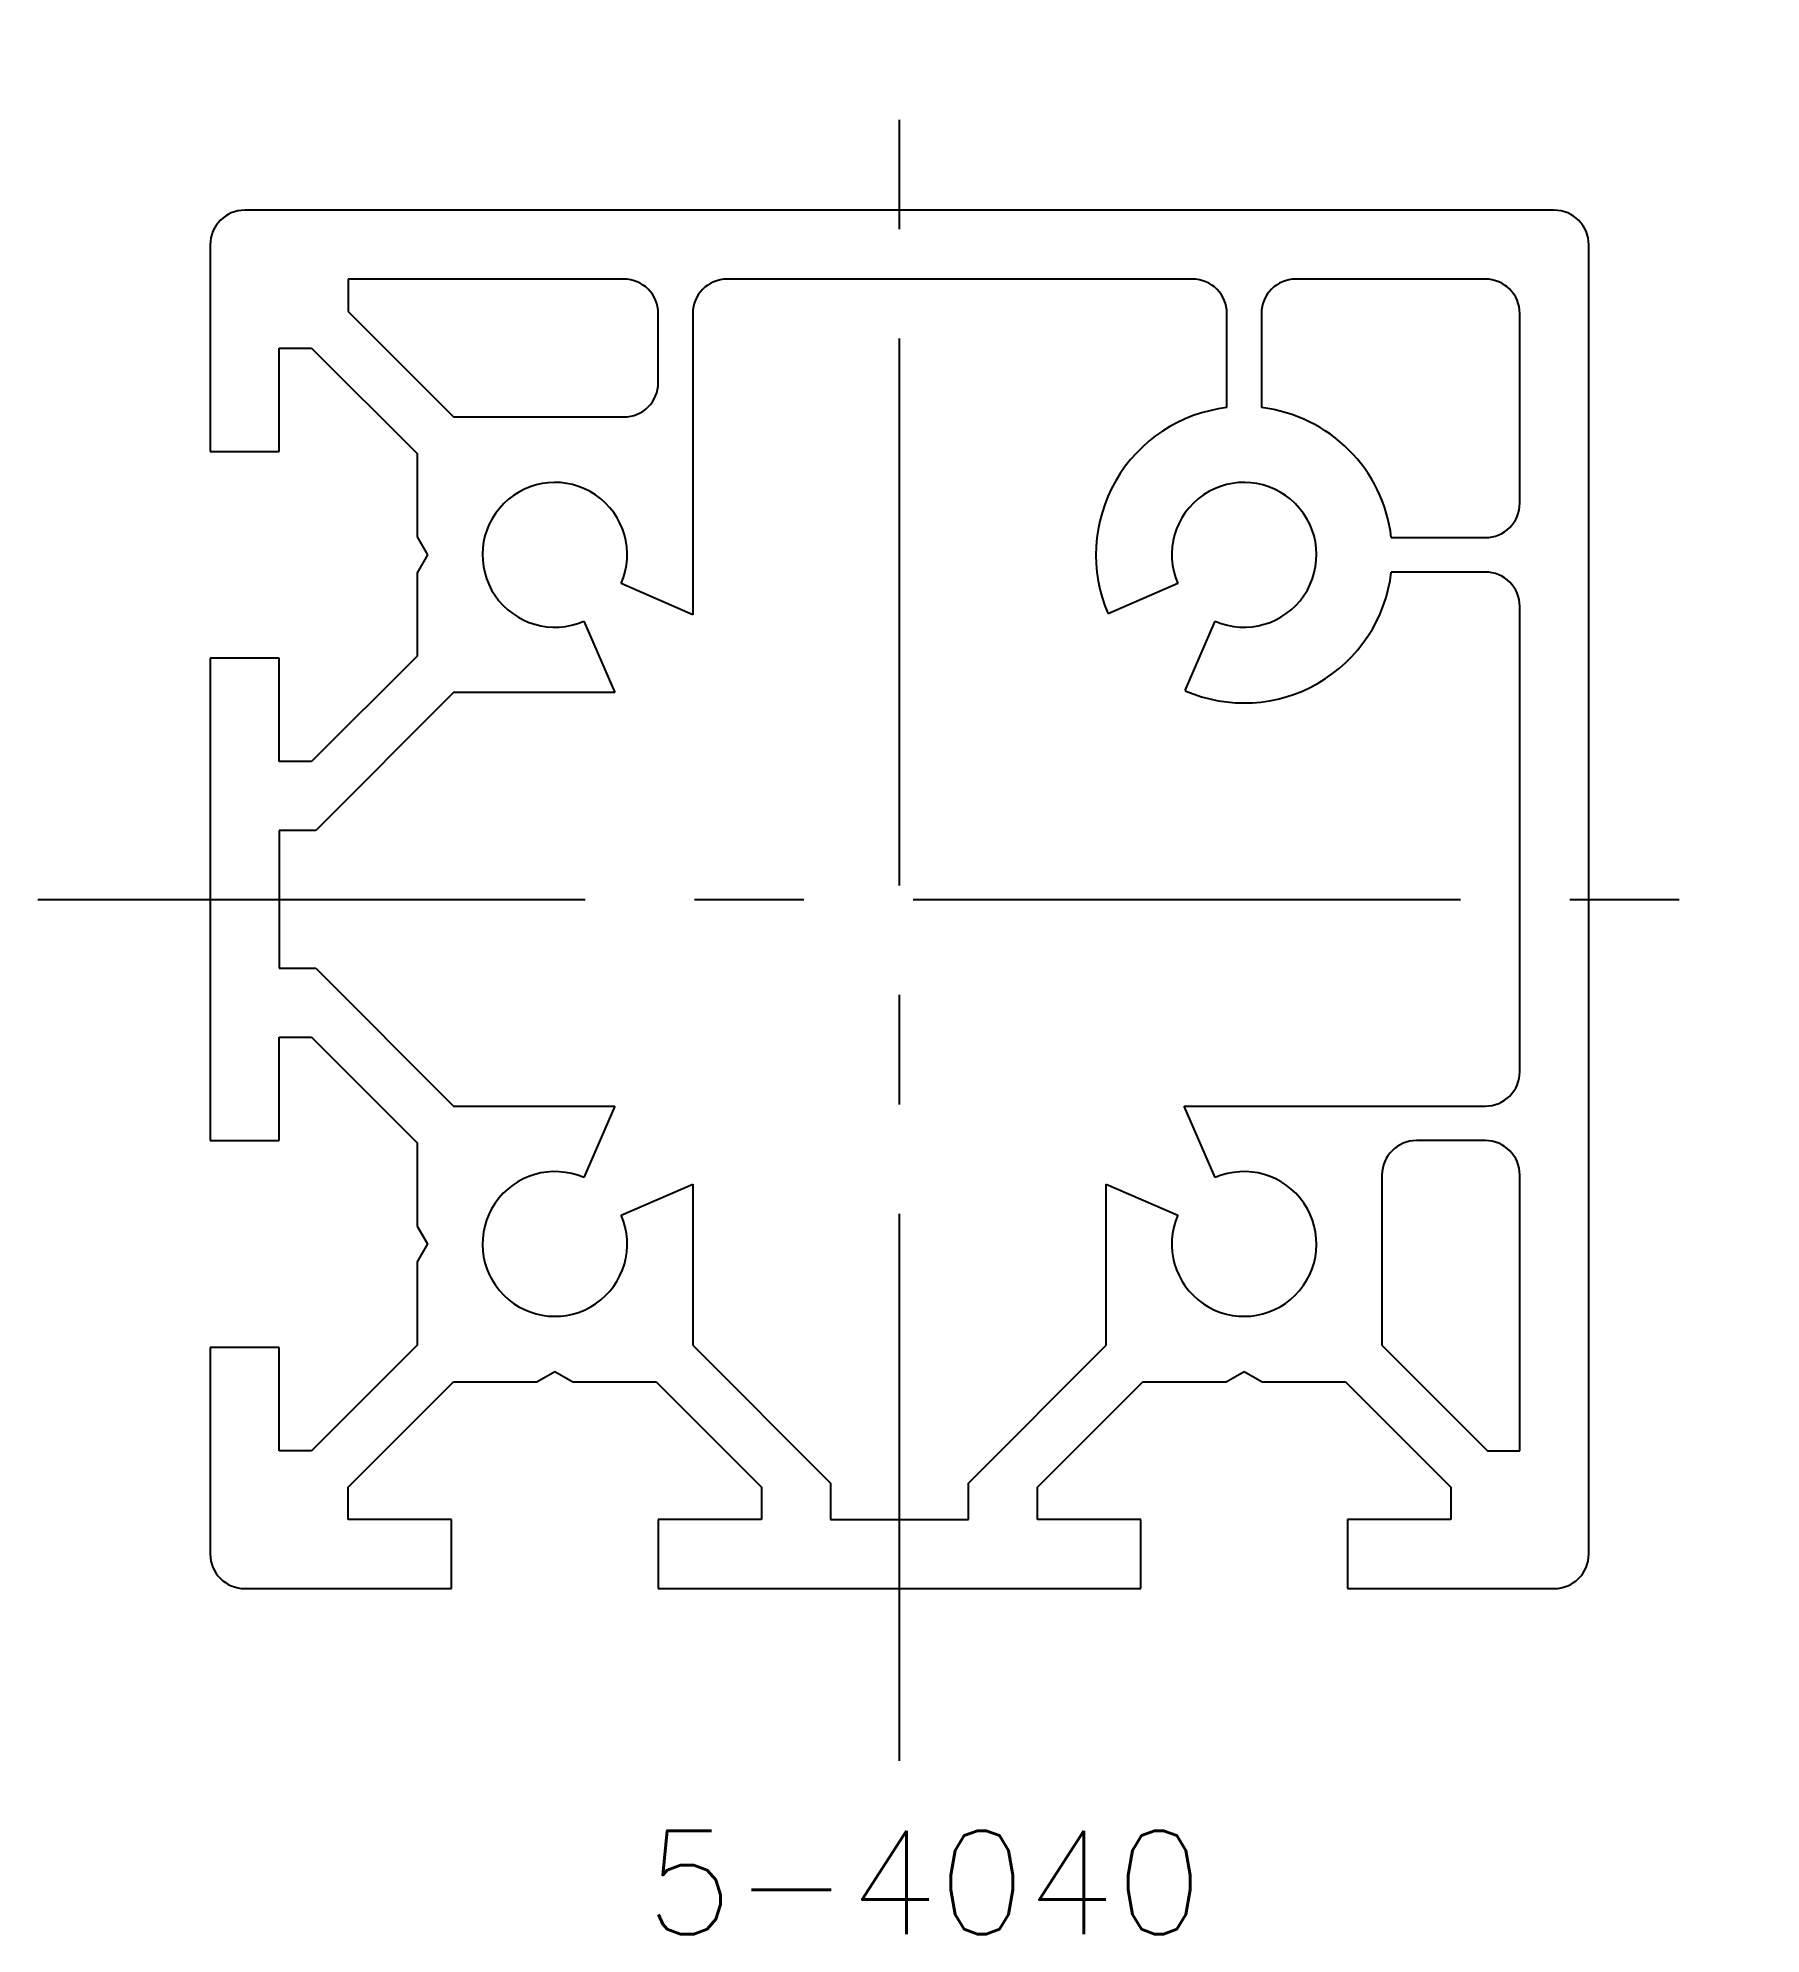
# Model space of a CAD drawing. Extents: x -8 to 1071, y -8 to 675.
# Drawn here: x 1021 to 1071, y 260 to 315 of the extents above; entities that cross this region are included whole.
import ezdxf

# ---------------------------------------------------------------- set-up
doc = ezdxf.new("R2010")
doc.units = 0
doc.header["$LTSCALE"] = 0.5
doc.linetypes.add('CENTER', pattern=[50.8, 31.75, -6.35, 6.35, -6.35])
for name, color, linetype in [('MSM_CENTER', 1, 'CENTER'), ('MSM_CONTINUOUS', 7, 'CONTINUOUS'), ('MSM_PART_NUMBER', 7, 'CONTINUOUS')]:
    doc.layers.add(name, color=color, linetype=linetype)
doc.styles.get("Standard").update_dxf_attribs({"font": 'txt.shx', "height": 3, "bigfont": 'bigfont.shx'})

# ---------------------------------------------------------------- blocks, each defined once
blk = doc.blocks.new('*U10')
at = {"layer": 'MSM_PART_NUMBER'}
blk.add_text('5-4040', height=3, dxfattribs=at).set_placement((1038.618, 259.972))

msp = doc.modelspace()

# ---------------------------------------------------------------- linework, layer by layer
at = {"layer": 'MSM_CENTER'}
for p, q in [((1046, 265), (1046, 315)), ((1021, 290), (1071, 290))]:
    msp.add_line(p, q, dxfattribs=at)
at = {"layer": 'MSM_CONTINUOUS'}
for p, q in [((1065, 310), (1027, 310)), ((1026, 309), (1026, 303)), ((1066, 271), (1066, 309)), ((1030, 308), (1030, 307.061)), ((1038, 308), (1030, 308)), ((1054.5, 308), (1041, 308)), ((1063, 308), (1057.5, 308)), ((1030, 307.061), (1033.061, 304)), ((1039, 305), (1039, 307)), ((1040, 307), (1040, 298.261)), ((1055.5, 304.271), (1055.5, 307)), ((1056.5, 307), (1056.5, 304.271)), ((1064, 301.5), (1064, 307)), ((1028, 303), (1028, 306)), ((1028, 306), (1028.939, 306)), ((1028.939, 306), (1032, 302.939)), ((1033.061, 304), (1038, 304)), ((1026, 303), (1028, 303)), ((1032, 302.939), (1032, 300.52)), ((1032, 300.52), (1032.3, 300)), ((1060.271, 300.5), (1063, 300.5)), ((1032.3, 300), (1032, 299.48)), ((1032, 299.48), (1032, 297.061)), ((1063, 299.5), (1060.271, 299.5)), ((1040, 298.261), (1037.926, 299.163)), ((1054.074, 299.163), (1052.057, 298.285)), ((1064, 285), (1064, 298.5)), ((1036.837, 298.074), (1037.739, 296)), ((1054.285, 296.057), (1055.163, 298.074)), ((1028, 297), (1026, 297)), ((1026, 297), (1026, 283)), ((1028, 294), (1028, 297)), ((1032, 297.061), (1028.939, 294)), ((1033.061, 296), (1029.061, 292)), ((1037.739, 296), (1033.061, 296)), ((1028.939, 294), (1028, 294)), ((1028, 292), (1028, 288)), ((1029.061, 292), (1028, 292)), ((1028, 288), (1029.061, 288)), ((1029.061, 288), (1033.061, 284)), ((1028, 283), (1028, 286)), ((1028, 286), (1028.939, 286)), ((1028.939, 286), (1032, 282.939)), ((1033.061, 284), (1037.739, 284)), ((1037.739, 284), (1036.837, 281.926)), ((1054.261, 284), (1063, 284)), ((1055.163, 281.926), (1054.261, 284)), ((1026, 283), (1028, 283)), ((1032, 282.939), (1032, 280.52)), ((1063, 283), (1061, 283)), ((1060, 282), (1060, 277.061)), ((1064, 274), (1064, 282)), ((1037.926, 280.837), (1040, 281.739)), ((1040, 281.739), (1040, 277.061)), ((1052, 281.739), (1054.074, 280.837)), ((1052, 277.061), (1052, 281.739)), ((1032, 280.52), (1032.3, 280)), ((1032.3, 280), (1032, 279.48)), ((1032, 279.48), (1032, 277.061)), ((1028, 277), (1026, 277)), ((1026, 277), (1026, 271)), ((1028, 274), (1028, 277)), ((1032, 277.061), (1028.939, 274)), ((1040, 277.061), (1044, 273.061)), ((1048, 273.061), (1052, 277.061)), ((1060, 277.061), (1063.061, 274)), ((1035.48, 276), (1036, 276.3)), ((1036, 276.3), (1036.52, 276)), ((1055.48, 276), (1056, 276.3)), ((1056, 276.3), (1056.52, 276)), ((1030, 272.939), (1033.061, 276)), ((1033.061, 276), (1035.48, 276)), ((1036.52, 276), (1038.939, 276)), ((1038.939, 276), (1042, 272.939)), ((1050, 272.939), (1053.061, 276)), ((1053.061, 276), (1055.48, 276)), ((1056.52, 276), (1058.939, 276)), ((1058.939, 276), (1062, 272.939)), ((1028.939, 274), (1028, 274)), ((1063.061, 274), (1064, 274)), ((1030, 272), (1030, 272.939)), ((1042, 272.939), (1042, 272)), ((1044, 273.061), (1044, 272)), ((1048, 272), (1048, 273.061)), ((1050, 272), (1050, 272.939)), ((1062, 272.939), (1062, 272)), ((1033, 272), (1030, 272)), ((1033, 270), (1033, 272)), ((1042, 272), (1039, 272)), ((1039, 272), (1039, 270)), ((1044, 272), (1048, 272)), ((1053, 272), (1050, 272)), ((1053, 270), (1053, 272)), ((1062, 272), (1059, 272)), ((1059, 272), (1059, 270)), ((1027, 270), (1033, 270)), ((1039, 270), (1053, 270)), ((1059, 270), (1065, 270))]:
    msp.add_line(p, q, dxfattribs=at)
for centre, radius, start, end in [((1027, 309), 1, 90, 180), ((1065, 309), 1, 0, 90), ((1038, 307), 1, 0, 90), ((1041, 307), 1, 90, 180), ((1054.5, 307), 1, 0, 90), ((1057.5, 307), 1, 90, 180), ((1063, 307), 1, 0, 90), ((1038, 305), 1, 270, 0), ((1056, 300), 4.3, 96.6774, 203.5), ((1056, 300), 4.3, 6.6774, 83.3226), ((1036, 300), 2.1, 336.5, 293.5), ((1056, 300), 2.1, 246.5, 203.5), ((1063, 301.5), 1, 270, 0), ((1056, 300), 4.3, 246.5, 353.3226), ((1063, 298.5), 1, 0, 90), ((1063, 285), 1, 270, 0), ((1061, 282), 1, 90, 180), ((1063, 282), 1, 0, 90), ((1036, 280), 2.1, 66.5, 23.5), ((1056, 280), 2.1, 156.5, 113.5), ((1027, 271), 1, 180, 270), ((1065, 271), 1, 270, 0)]:
    msp.add_arc(centre, radius, start, end, dxfattribs=at)

# ---------------------------------------------------------------- block references
msp.add_blockref('*U10', (0, 0), dxfattribs=at)

doc.saveas('drawing.dxf')
